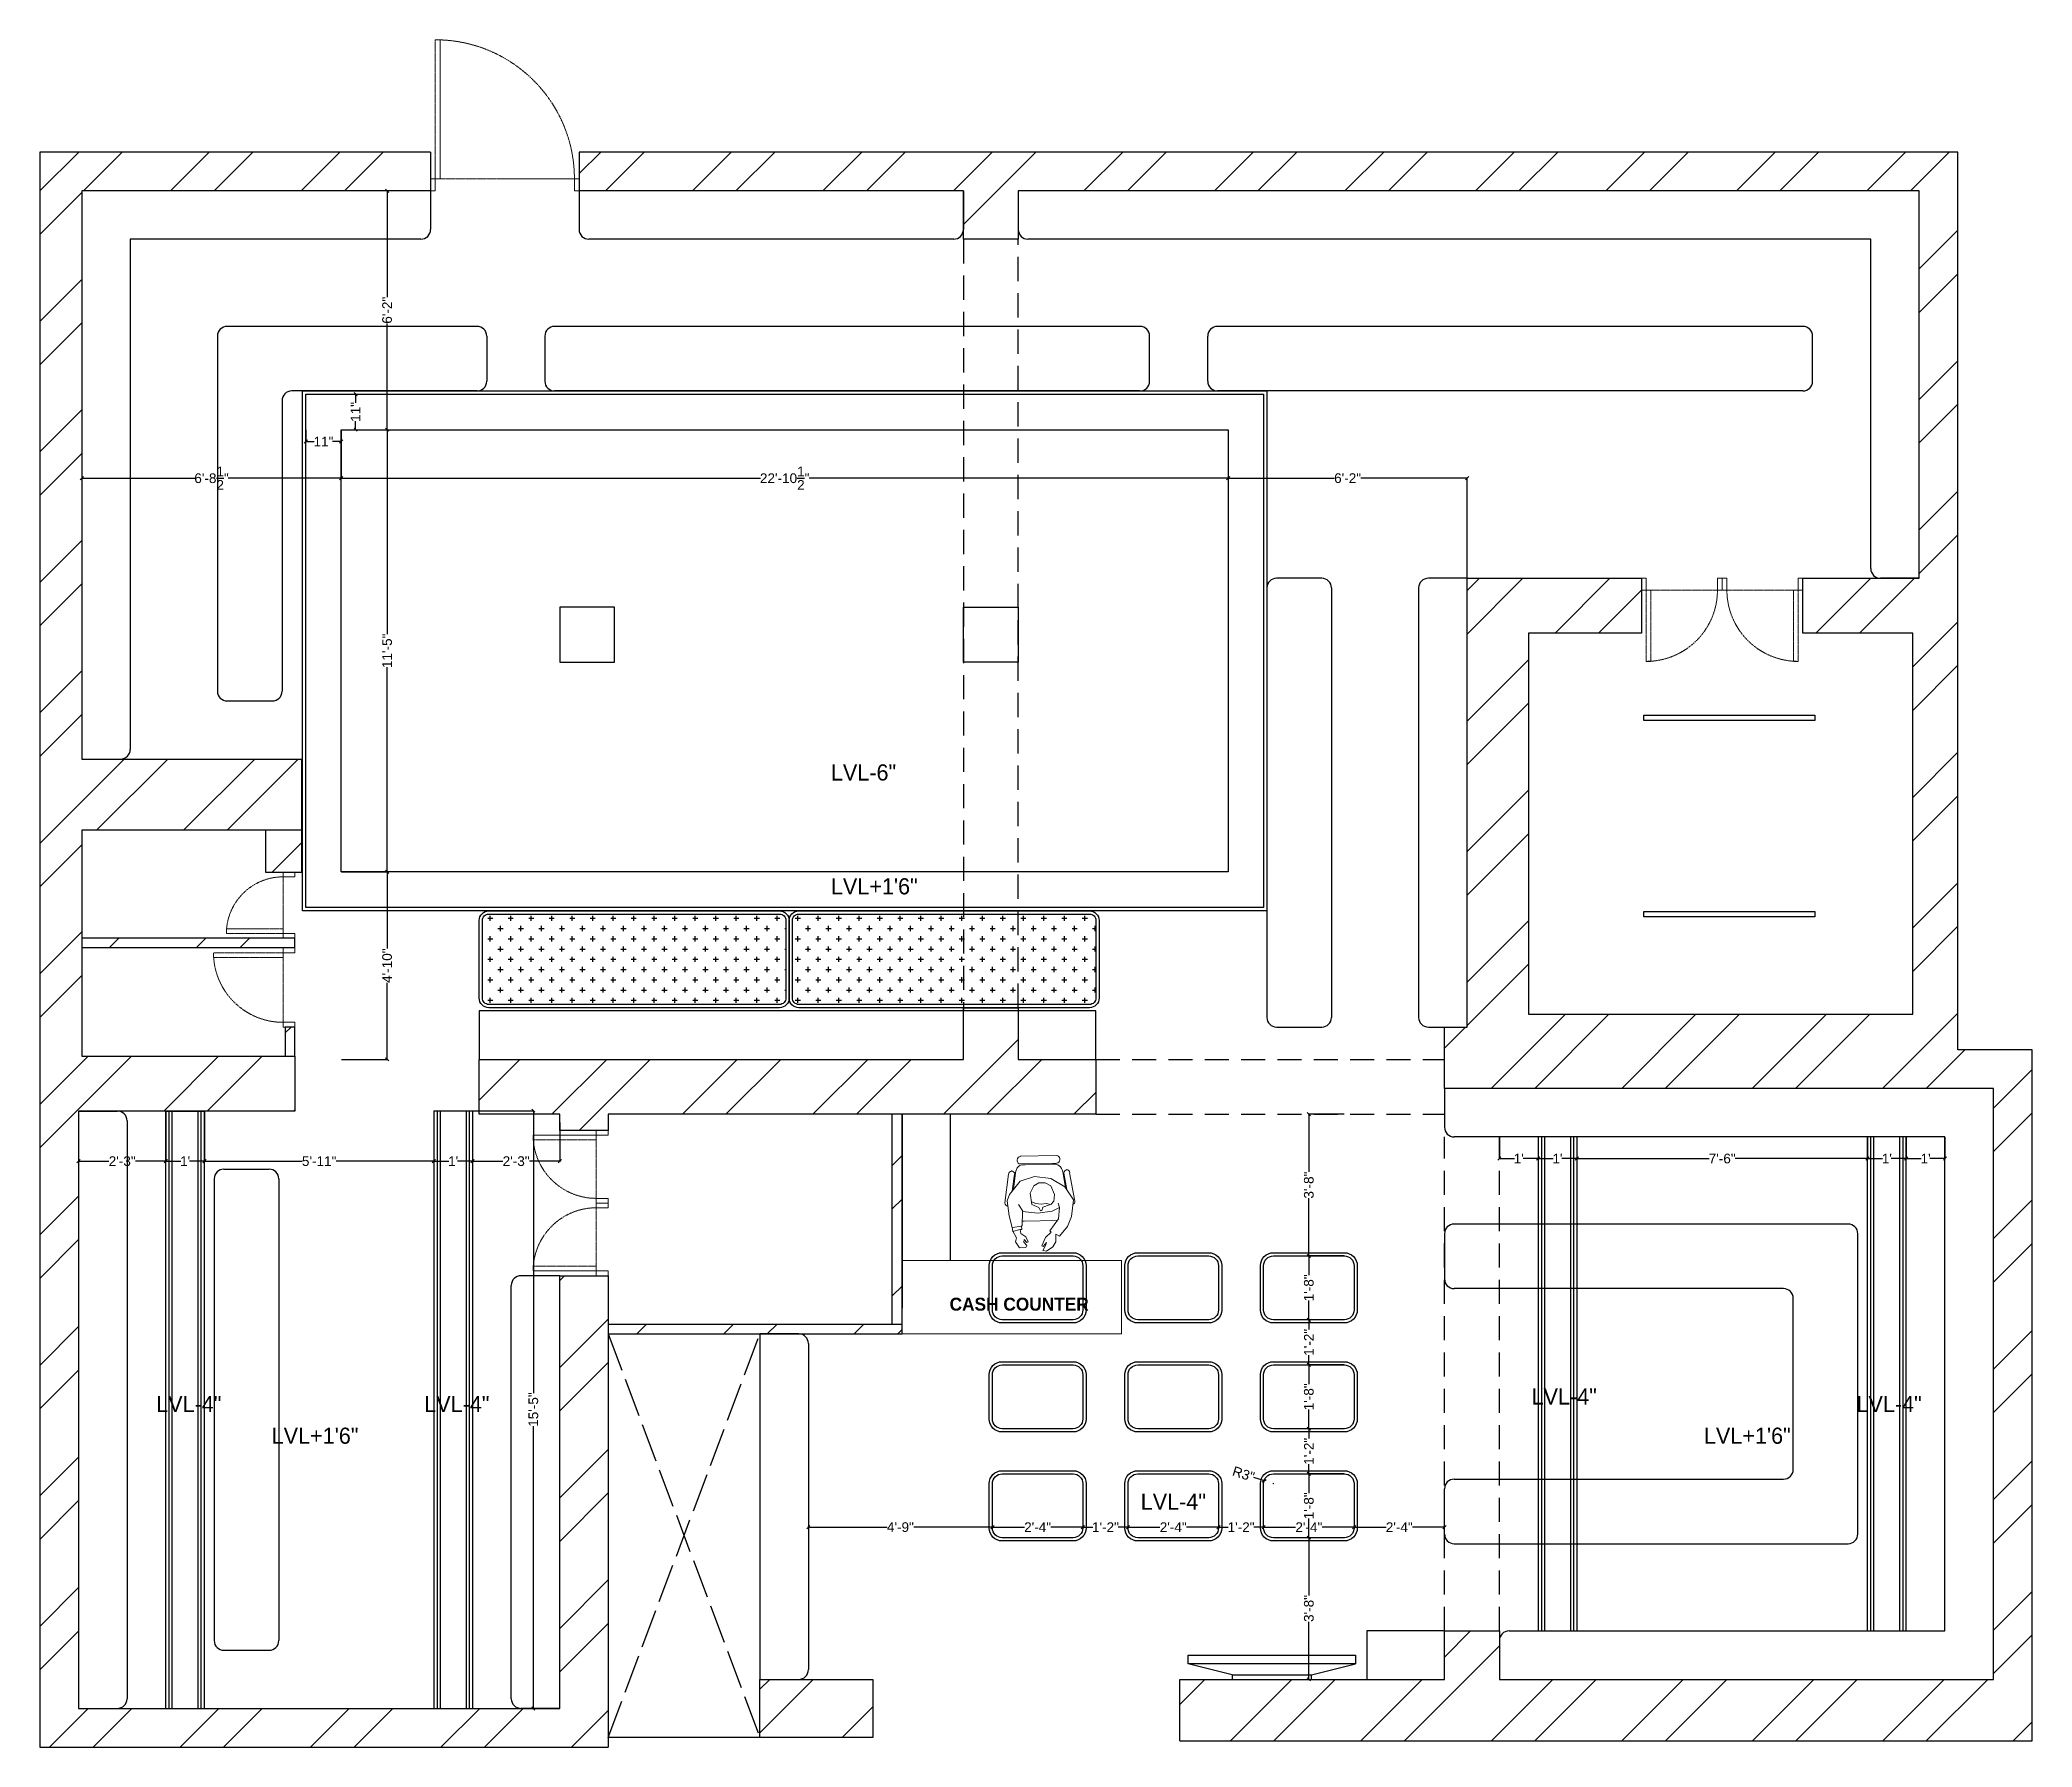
# Model space of a CAD drawing. Header units: inches. Extents: x -4677 to 18437, y -5264 to 2453.
# Drawn here: x 504 to 1121, y -19 to 510 of the extents above; entities that cross this region are included whole.
import ezdxf

# ---------------------------------------------------------------- set-up
doc = ezdxf.new("R2010")
doc.units = ezdxf.units.IN
for name, pattern in [('ACAD_ISO02W100', [15, 12, -3]), ('AUDIT_D_060311083008-3', [0]), ('DASHED2', [0.375, 0.25, -0.125]), ('HIDDEN', [0.375, 0.25, -0.125])]:
    doc.linetypes.add(name, pattern=pattern)
for name, color, linetype in [('A-DOOR', 251, 'AUDIT_D_060311083008-3'), ('A-Door-Frame', 1, 'Continuous'), ('A-Door-Swing', 8, 'HIDDEN'), ('IEL-HATCH-002', 7, 'Continuous'), ('PDF11_PDF_CH', 7, 'Continuous')]:
    doc.layers.add(name, color=color, linetype=linetype)
doc.styles.add('HEMI', font='stylu.ttf')
doc.styles.get("Standard").update_dxf_attribs({"font": 'arial.ttf'})
doc.dimstyles.get("Standard").update_dxf_attribs({"dimtxt": 3, "dimasz": 1, "dimexe": 0.18, "dimexo": 0.0625, "dimgap": 0.09, "dimtad": 0, "dimdec": 1, "dimzin": 0, "dimdsep": 46, "dimlunit": 4, "dimtxsty": 'Standard', "dimblk": 'OBLIQUE', "dimcen": 0.09, "dimclrd": 5, "dimclre": 5, "dimclrt": 5, "dimadec": 0, "dimazin": 0, "dimtfac": 1, "dimtdec": 1, "dimtofl": 0, "dimtmove": 0, "dimatfit": 3, "dimldrblk": 'OBLIQUE', "dimfxl": 1, "dimtolj": 1, "dimtzin": 0, "dimarcsym": 0})

msp = doc.modelspace()

# ---------------------------------------------------------------- texts
at = {"lineweight": 15, "char_height": 5, "attachment_point": 1, "rotation": 359.99056, "style": 'HEMI'}
for s, insert, width in [('LVL-6"', (748.77, 285.8), 57.0108), ('LVL+1\'6"', (748.77, 250.54), 57.0108), ('LVL-4"', (539.81, 90.2), 57.0108), ('LVL-4"', (622.82, 90.2), 57.0108), ('\\pxt3;LVL-4"', (965.76, 92.54), 57.0108), ('LVL-4"', (1066.38, 90.2), 57.0108), ('LVL+1\'6"', (575.58, 80.4), 57.0108), ('LVL+1\'6"', (1019.14, 80.4), 57.0108), ('\\pxt3;LVL-4"', (844.72, 59.97), 22.6935)]:
    msp.add_mtext(s, dxfattribs=dict(at, insert=insert, width=width))

# ---------------------------------------------------------------- blocks, each defined once
blk = doc.blocks.new('*U7')
at = {"layer": 'A-Door-Frame', "lineweight": 5}
for p, q in [((0, -100), (0, 0)), ((668, -100), (668, 0))]:
    blk.add_line(p, q, dxfattribs=at)
for points in [[(0, -100), (40, -100), (40, 0), (0, 0)], [(668, -100), (628, -100), (628, 0), (668, 0)]]:
    blk.add_lwpolyline(points, dxfattribs=at)
at = {"layer": 'A-Door-Swing', "linetype": 'DASHED2', "lineweight": 5}
blk.add_line((45, 0), (633, 0), dxfattribs=at)
blk.add_lwpolyline([(40, 0), (40, 588), (80, 588), (80, 0)], close=True, dxfattribs=at)
blk.add_arc((40, 0), 588, 360, 90, dxfattribs=at)
blk = doc.blocks.new('*U8')
at = {"layer": 'A-Door-Frame', "lineweight": 5}
for p, q in [((0, -100), (0, 0)), ((559, -100), (559, 0))]:
    blk.add_line(p, q, dxfattribs=at)
for points in [[(0, -100), (40, -100), (40, 0), (0, 0)], [(559, -100), (519, -100), (519, 0), (559, 0)]]:
    blk.add_lwpolyline(points, dxfattribs=at)
at = {"layer": 'A-Door-Swing', "linetype": 'DASHED2', "lineweight": 5}
blk.add_line((44, 0), (523, 0), dxfattribs=at)
blk.add_lwpolyline([(40, 0), (40, 479), (80, 479), (80, 0)], close=True, dxfattribs=at)
blk.add_arc((40, 0), 479, 360, 90, dxfattribs=at)
blk = doc.blocks.new('wf')
at = {"layer": 'PDF11_PDF_CH', "lineweight": 5}
for points in [[(-7099.35, -1906.51), (-7098.67, -1901.34, -0.458817), (-7095.71, -1898.85)], [(-7085.92, -1898.31, 0.414213), (-7084.96, -1897.3), (-7084.96, -1896.9)], [(-7098.95, -1901.8, 0.414213), (-7100.02, -1900.78), (-7099.85, -1900.78)], [(-7082.83, -1906.51), (-7083.73, -1901.4, -0.414214), (-7082.78, -1900.39)], [(-7101.99, -1910.67, 0.414214), (-7100.98, -1911.62), (-7101.15, -1911.62)]]:
    blk.add_lwpolyline(points, format="xyb", dxfattribs=at)
for points in [[(-7098.22, -1897.24), (-7098.22, -1897.58)], [(-7086.03, -1895.95), (-7097.27, -1896.23)], [(-7097.21, -1898.59), (-7085.97, -1898.31)], [(-7095.75, -1898.87), (-7087.27, -1898.64)], [(-7082.77, -1900.33), (-7082.94, -1900.39)], [(-7100.86, -1901.79), (-7102.04, -1910.67)], [(-7099.68, -1906.9), (-7099.01, -1901.73)], [(-7093.62, -1910.33), (-7092.49, -1910.84), (-7090.75, -1911.06), (-7089.23, -1910.84), (-7087.77, -1911.17), (-7086.87, -1910.11), (-7086.65, -1908.03), (-7087.77, -1905.33), (-7089.51, -1904.43), (-7091.42, -1904.49), (-7093.05, -1905.33), (-7094.18, -1907.63), (-7093.62, -1911.17), (-7091.48, -1912.13), (-7090.98, -1913.09), (-7090.58, -1913.03), (-7090.24, -1912.02), (-7088.17, -1911.23)], [(-7084.06, -1900.95), (-7083.16, -1906)], [(-7081.93, -1901.34), (-7080.35, -1910.11)], [(-7096.43, -1913.25), (-7097.72, -1911.12)], [(-7085.02, -1912.13), (-7085.52, -1910.78)], [(-7096.82, -1917.86), (-7099.63, -1918.31)], [(-7096.03, -1916.29), (-7086.03, -1916.06)], [(-7097.21, -1918.93), (-7099.57, -1919.49)]]:
    blk.add_lwpolyline(points, dxfattribs=at)
blk.add_lwpolyline([(-7096.48, -1913.31), (-7091.82, -1913.87), (-7087.32, -1913.25), (-7085.02, -1912.13), (-7085.41, -1915.61), (-7088.11, -1919.27), (-7087.66, -1919.72), (-7089.4, -1921.4), (-7090.58, -1923.99), (-7090.08, -1924.16), (-7089.12, -1922.92), (-7089.35, -1923.87), (-7090.19, -1925.45), (-7089.06, -1925.56), (-7087.15, -1924.27), (-7086.25, -1922.69), (-7086.2, -1920.39), (-7085.07, -1920.95), (-7082.6, -1917.92), (-7081.31, -1914.88), (-7080.75, -1909.66), (-7083.39, -1905.72), (-7087.77, -1903.08), (-7092.77, -1902.52), (-7097.27, -1903.93), (-7100.58, -1908.03), (-7101.26, -1909.99), (-7100.64, -1914.66), (-7099.68, -1918.25), (-7099.52, -1919.43), (-7098.34, -1921.51), (-7098.67, -1922.69), (-7097.44, -1924.55), (-7095.53, -1924.44), (-7095.19, -1923.87), (-7096.14, -1922.81), (-7095.98, -1921.96), (-7095.19, -1922.92), (-7094.74, -1922.69), (-7095.53, -1921.18), (-7096.99, -1920.17), (-7097.21, -1918.93), (-7096.71, -1918.87), (-7096.88, -1917.81), (-7096.65, -1917.75)], close=True, dxfattribs=at)
for centre, radius, start, end in [((-7097.18, -1897.27), 0.983, 90.37353, 180.37354), ((-7097.18, -1897.6), 0.983, 180.98874, 270.98881), ((-7086.68, -1901.26), 2.61, 5.86671, 102.46398), ((-7085.95, -1896.99), 0.983, 1.80721, 91.80728), ((-7099.83, -1901.82), 0.983, 91.19196, 181.19205), ((-7082.86, -1901.37), 0.983, 1.60398, 91.60402), ((-7101.12, -1910.47), 1.15, 271.0278, 275.47643), ((-7081.28, -1910.19), 0.983, 295.86727, 1.57111), ((-7096.12, -1912.33), 4.02, 263.38062, 271.24697), ((-7086.11, -1912.1), 4.02, 271.59309, 275.60306)]:
    blk.add_arc(centre, radius, start, end, dxfattribs=at)
blk = doc.blocks.new('*U12')
at = {"layer": 'A-Door-Frame', "lineweight": 5}
for p, q in [((0, -100), (0, 0)), ((682, -100), (682, 0))]:
    blk.add_line(p, q, dxfattribs=at)
for points in [[(0, -100), (40, -100), (40, 0), (0, 0)], [(682, -100), (642, -100), (642, 0), (682, 0)]]:
    blk.add_lwpolyline(points, dxfattribs=at)
at = {"layer": 'A-Door-Swing', "linetype": 'DASHED2', "lineweight": 5}
blk.add_line((45, 0), (647, 0), dxfattribs=at)
blk.add_lwpolyline([(40, 0), (40, 602), (80, 602), (80, 0)], close=True, dxfattribs=at)
blk.add_arc((40, 0), 602, 360, 90, dxfattribs=at)
blk = doc.blocks.new('*U13')
at = {"layer": 'A-Door-Frame', "lineweight": 5}
for p, q in [((0, -100), (0, 0)), ((614, -100), (614, 0))]:
    blk.add_line(p, q, dxfattribs=at)
for points in [[(0, -100), (40, -100), (40, 0), (0, 0)], [(614, -100), (574, -100), (574, 0), (614, 0)]]:
    blk.add_lwpolyline(points, dxfattribs=at)
at = {"layer": 'A-Door-Swing', "linetype": 'DASHED2', "lineweight": 5}
blk.add_line((45, 0), (578, 0), dxfattribs=at)
blk.add_lwpolyline([(40, 0), (40, 534), (80, 534), (80, 0)], close=True, dxfattribs=at)
blk.add_arc((40, 0), 534, 360, 90, dxfattribs=at)
blk = doc.blocks.new('erh')
for p, q in [((3623.97, 765.54), (3599.36, 765.54)), ((3599.36, 765.54), (3599.36, 764.17)), ((3623.97, 764.17), (3623.97, 765.54)), ((3623.97, 764.17), (3599.36, 764.17))]:
    blk.add_line(p, q)
at = {"ltscale": 7}
for p, q in [((3599.36, 764.17), (3585.77, 760.72)), ((3623.97, 764.17), (3637.56, 760.72))]:
    blk.add_line(p, q, dxfattribs=at)
blk.add_lwpolyline([(3585.77, 760.72), (3637.56, 760.72), (3637.56, 758.04), (3585.77, 758.04)], close=True, dxfattribs=at)
blk = doc.blocks.new('*U9')
at = {"layer": 'A-Door-Frame', "lineweight": 5}
for p, q in [((0, -100), (0, 0)), ((1255, -100), (1255, 0))]:
    blk.add_line(p, q, dxfattribs=at)
for points in [[(0, -100), (40, -100), (40, 0), (0, 0)], [(1255, -100), (1215, -100), (1215, 0), (1255, 0)]]:
    blk.add_lwpolyline(points, dxfattribs=at)
at = {"layer": 'A-Door-Swing', "linetype": 'DASHED2', "lineweight": 5}
blk.add_line((51, 0), (1225, 0), dxfattribs=at)
blk.add_lwpolyline([(40, 0), (40, 1175), (80, 1175), (80, 0)], close=True, dxfattribs=at)
blk.add_arc((40, 0), 1175, 360, 90, dxfattribs=at)
blk = doc.blocks.new('wef')
at = {"layer": 'IEL-HATCH-002', "true_color": 0xc7c8ca, "transparency": 33554687}
h = blk.add_hatch(dxfattribs=at)
h.set_pattern_fill('ANSI32', color=9, scale=3)
h.paths.add_polyline_path([(9186.53, 855.43), (9120.53, 855.43), (9120.53, 925.43), (9177.53, 925.43), (9188.53, 925.43), (9188.53, 947.43), (9120.53, 947.43), (9120.53, 1123.43), (9228.53, 1123.43), (9228.53, 1135.43), (9107.53, 1135.43), (9107.53, 641.43), (9283.53, 641.43), (9283.53, 644.43), (9283.53, 769.43), (9283.53, 787.43), (9268.53, 787.43), (9268.53, 653.43), (9256.53, 653.43), (9119.53, 653.43), (9119.53, 838.43), (9131.53, 838.43), (9186.53, 838.43)])
h.paths.add_polyline_path([(9701.53, 1135.43), (9274.53, 1135.43), (9274.53, 1123.43), (9393.53, 1123.43), (9393.53, 1111.43), (9393.53, 1108.43), (9410.53, 1108.43), (9410.53, 1123.43), (9689.53, 1123.43), (9689.53, 1003.43), (9677.53, 1003.43), (9653.53, 1003.43), (9653.53, 986.43), (9687.53, 986.43), (9687.53, 868.43), (9568.53, 868.43), (9568.53, 986.43), (9603.53, 986.43), (9603.53, 1003.43), (9549.53, 1003.43), (9549.53, 864.43), (9542.53, 864.43), (9542.53, 845.43), (9712.53, 845.43), (9712.53, 662.43), (9559.53, 662.43), (9559.53, 674.43), (9559.53, 677.43), (9542.53, 677.43), (9542.53, 662.43), (9518.53, 662.43), (9460.53, 662.43), (9460.53, 643.43), (9724.53, 643.43), (9724.53, 857.43), (9701.53, 857.43)])
h.paths.add_polyline_path([(9434.53, 854.43), (9410.53, 854.43), (9410.53, 869.43), (9393.53, 869.43), (9393.53, 854.43), (9359.53, 854.43), (9243.53, 854.43), (9243.53, 837.43), (9268.53, 837.43), (9268.53, 832.43), (9283.53, 832.43), (9283.53, 837.43), (9359.53, 837.43), (9434.53, 837.43)])
h.paths.add_polyline_path([(9365.53, 662.43), (9330.53, 662.43), (9330.53, 644.43), (9365.53, 644.43)], flags=17)
h.paths.add_polyline_path([(9374.53, 837.43), (9371.53, 837.43), (9371.53, 772.43), (9374.53, 772.43)], flags=17)
h.paths.add_polyline_path([(9374.53, 772.43), (9371.53, 772.43), (9283.53, 772.43), (9283.53, 769.43), (9374.53, 769.43)], flags=17)
h.paths.add_polyline_path([(9188.53, 925.43), (9177.53, 925.43), (9177.53, 912.32), (9182.86, 912.32), (9182.86, 912.43), (9186.53, 912.43), (9188.53, 912.32)], flags=17)
h.paths.add_polyline_path([(9186.53, 891.93), (9182.86, 891.93), (9120.53, 891.93), (9120.53, 888.93), (9186.53, 888.93)], flags=17)
h.paths.add_polyline_path([(9186.53, 864.43), (9183.53, 864.43), (9183.53, 855.43), (9186.53, 855.43)], flags=17)
at = {"layer": 'IEL-HATCH-002', "true_color": 0x939598, "transparency": 33554687}
h = blk.add_hatch(dxfattribs=at)
h.set_pattern_fill('CROSS', color=252, scale=0.5)
h.set_pattern_definition([(0, (1090.145, 0), (3.175, 3.175), [1.5875, -4.7625]), (90, (1090.939, -0.7937), (-3.175, 3.175), [1.5875, -4.7625])])
h.paths.add_polyline_path([(9338.58, 897.43, 0.414214), (9336.58, 899.43), (9246.58, 899.43, 0.414214), (9244.58, 897.43), (9244.58, 873.43, 0.414214), (9246.58, 871.43), (9336.58, 871.43, 0.414214), (9338.58, 873.43)])
h.paths.add_polyline_path([(9434.58, 897.43, 0.414214), (9432.58, 899.43), (9342.58, 899.43, 0.414214), (9340.58, 897.43), (9340.58, 873.43, 0.414214), (9342.58, 871.43), (9432.58, 871.43, 0.414214), (9434.58, 873.43)])
at = {"color": 252, "true_color": 0x939598}
for p, q in [((9228.53, 1135.43), (9107.53, 1135.43)), ((9107.53, 1135.43), (9107.53, 641.43)), ((9228.53, 1135.43), (9228.53, 1123.43)), ((9701.53, 1135.43), (9274.53, 1135.43)), ((9274.53, 1135.43), (9274.53, 1123.43)), ((9701.53, 857.43), (9701.53, 1135.43)), ((9228.53, 1123.43), (9120.53, 1123.43)), ((9120.53, 1123.43), (9120.53, 947.43)), ((9120.53, 1123.43), (9120.53, 1108.43)), ((9228.53, 1123.43), (9228.53, 1111.43)), ((9393.53, 1123.43), (9274.53, 1123.43)), ((9274.53, 1123.43), (9274.53, 1111.43)), ((9393.53, 1108.43), (9393.53, 1123.43)), ((9393.53, 1123.43), (9393.53, 1111.43)), ((9689.53, 1123.43), (9410.53, 1123.43)), ((9410.53, 1123.43), (9410.53, 1108.43)), ((9410.53, 1123.43), (9410.53, 1111.43)), ((9689.53, 1003.43), (9689.53, 1123.43)), ((9225.53, 1108.43), (9135.53, 1108.43)), ((9135.53, 1108.43), (9135.53, 950.43)), ((9390.53, 1108.43), (9277.53, 1108.43)), ((9410.53, 1108.43), (9393.53, 1108.43)), ((9410.53, 1108.43), (9393.53, 1108.43)), ((9674.53, 1108.43), (9413.53, 1108.43)), ((9674.53, 1006.43), (9674.53, 1108.43)), ((9242.92, 1081.43), (9165.53, 1081.43)), ((9448.22, 1081.43), (9266.92, 1081.43)), ((9653.53, 1081.43), (9472.22, 1081.43)), ((9162.53, 1078.43), (9162.53, 968.43)), ((9245.92, 1078.43), (9245.92, 1064.43)), ((9263.92, 1078.43), (9263.92, 1064.43)), ((9451.22, 1064.43), (9451.22, 1078.43)), ((9469.22, 1064.43), (9469.22, 1078.43)), ((9656.53, 1064.43), (9656.53, 1078.43)), ((9242.92, 1061.43), (9185.53, 1061.43)), ((9448.22, 1061.43), (9266.92, 1061.43)), ((9653.53, 1061.43), (9472.22, 1061.43)), ((9182.53, 1058.43), (9182.53, 968.43)), ((9487.53, 1000.43), (9487.53, 867.43)), ((9504.53, 1003.43), (9490.53, 1003.43)), ((9507.53, 1000.43), (9507.53, 867.43)), ((9534.53, 1000.43), (9534.53, 867.43)), ((9549.53, 1003.43), (9537.53, 1003.43)), ((9549.53, 864.43), (9549.53, 1003.43)), ((9549.53, 1003.43), (9603.53, 1003.43)), ((9603.53, 1003.43), (9603.53, 986.43)), ((9653.53, 986.43), (9653.53, 1003.43)), ((9653.53, 1003.43), (9689.53, 1003.43)), ((9689.53, 1003.43), (9677.53, 1003.43)), ((9285.53, 994.43), (9268.53, 994.43)), ((9268.53, 994.43), (9268.53, 977.43)), ((9285.53, 977.43), (9285.53, 994.43)), ((9603.53, 986.43), (9568.53, 986.43)), ((9568.53, 986.43), (9568.53, 868.43)), ((9687.53, 986.43), (9653.53, 986.43)), ((9687.53, 868.43), (9687.53, 986.43)), ((9268.53, 977.43), (9285.53, 977.43)), ((9165.53, 965.43), (9179.53, 965.43)), ((9120.53, 947.43), (9188.53, 947.43)), ((9120.53, 947.43), (9132.53, 947.43)), ((9188.53, 947.43), (9188.53, 925.43)), ((9120.53, 925.43), (9120.53, 855.43)), ((9177.53, 925.43), (9120.53, 925.43)), ((9188.53, 925.43), (9177.53, 925.43)), ((9177.53, 912.32), (9177.53, 925.43)), ((9188.53, 925.43), (9188.53, 912.32)), ((9188.53, 912.32), (9177.53, 912.32)), ((9186.53, 891.93), (9120.53, 891.93)), ((9186.53, 888.93), (9120.53, 888.93)), ((9186.53, 888.93), (9186.53, 891.93)), ((9393.53, 854.43), (9393.53, 870.43)), ((9393.53, 870.43), (9410.53, 870.43)), ((9410.53, 870.43), (9410.53, 854.43)), ((9186.53, 864.43), (9183.53, 864.43)), ((9183.53, 864.43), (9183.53, 855.43)), ((9186.53, 855.43), (9186.53, 864.43)), ((9434.53, 869.43), (9243.53, 869.43)), ((9243.53, 869.43), (9243.53, 854.43)), ((9434.53, 854.43), (9434.53, 869.43)), ((9490.53, 864.43), (9504.53, 864.43)), ((9537.53, 864.43), (9549.53, 864.43)), ((9542.53, 845.43), (9542.53, 864.43)), ((9568.53, 868.43), (9687.53, 868.43)), ((9120.53, 855.43), (9186.53, 855.43)), ((9186.53, 855.43), (9186.53, 838.43)), ((9243.53, 837.43), (9243.53, 854.43)), ((9410.53, 854.43), (9434.53, 854.43)), ((9434.53, 854.43), (9434.53, 837.43)), ((9724.53, 857.43), (9701.53, 857.43)), ((9724.53, 643.43), (9724.53, 857.43)), ((9712.53, 845.43), (9542.53, 845.43)), ((9542.53, 845.43), (9542.53, 833.43)), ((9712.53, 662.43), (9712.53, 845.43)), ((9186.53, 838.43), (9119.53, 838.43)), ((9119.53, 838.43), (9119.53, 653.43)), ((9119.53, 838.43), (9131.53, 838.43)), ((9134.53, 835.43), (9134.53, 656.43)), ((9268.53, 837.43), (9243.53, 837.43)), ((9268.53, 832.43), (9268.53, 837.43)), ((9283.53, 837.43), (9283.53, 832.43)), ((9371.53, 772.43), (9371.53, 837.43)), ((9374.53, 837.43), (9374.53, 777.43)), ((9374.53, 769.43), (9374.53, 837.43)), ((9389.53, 792.1), (9389.53, 837.43)), ((9283.53, 832.43), (9268.53, 832.43)), ((9697.53, 830.43), (9545.53, 830.43)), ((9697.53, 677.43), (9697.53, 830.43)), ((9161.53, 817.43), (9161.53, 674.43)), ((9164.53, 820.43), (9178.53, 820.43)), ((9181.53, 817.43), (9181.53, 674.43)), ((9667.53, 803.43), (9545.53, 803.43)), ((9542.53, 800.43), (9542.53, 786.43)), ((9670.53, 707.43), (9670.53, 800.43)), ((9253.53, 656.43), (9253.53, 784.43)), ((9268.53, 787.43), (9256.53, 787.43)), ((9268.53, 653.43), (9268.53, 787.43)), ((9268.53, 787.43), (9283.53, 787.43)), ((9283.53, 787.43), (9283.53, 769.43)), ((9647.53, 783.43), (9545.53, 783.43)), ((9650.53, 727.43), (9650.53, 780.43)), ((9283.53, 772.43), (9374.53, 772.43)), ((9283.53, 769.43), (9330.53, 769.43)), ((9283.53, 769.43), (9283.53, 644.43)), ((9283.53, 769.43), (9374.53, 769.43)), ((9330.53, 769.43), (9330.53, 753.43)), ((9330.53, 769.43), (9330.53, 769.43)), ((9342.53, 769.43), (9330.53, 769.43)), ((9345.53, 766.43), (9345.53, 665.43)), ((9330.53, 753.43), (9330.53, 662.43)), ((9545.53, 724.43), (9647.53, 724.43)), ((9542.53, 707.43), (9542.53, 721.43)), ((9545.53, 704.43), (9667.53, 704.43)), ((9542.53, 662.43), (9542.53, 677.43)), ((9542.53, 677.43), (9559.53, 677.43)), ((9559.53, 677.43), (9559.53, 662.43)), ((9559.53, 674.43), (9559.53, 662.43)), ((9562.53, 677.43), (9697.53, 677.43)), ((9164.53, 671.43), (9178.53, 671.43)), ((9330.53, 662.43), (9365.53, 662.43)), ((9330.53, 644.43), (9330.53, 662.43)), ((9330.53, 662.43), (9342.53, 662.43)), ((9365.53, 662.43), (9365.53, 644.43)), ((9460.53, 643.43), (9460.53, 662.43)), ((9460.53, 662.43), (9542.53, 662.43)), ((9559.53, 662.43), (9712.53, 662.43)), ((9119.53, 653.43), (9268.53, 653.43)), ((9119.53, 653.43), (9131.53, 653.43)), ((9268.53, 653.43), (9256.53, 653.43)), ((9330.53, 644.43), (9283.53, 644.43)), ((9283.53, 644.43), (9283.53, 641.43)), ((9365.53, 644.43), (9330.53, 644.43)), ((9460.53, 643.43), (9724.53, 643.43)), ((9107.53, 641.43), (9283.53, 641.43))]:
    blk.add_line(p, q, dxfattribs=at)
at = {"color": 252, "linetype": 'ACAD_ISO02W100', "true_color": 0x939598}
for p, q in [((9283.53, 644.43), (9330.53, 769.43)), ((9283.53, 769.43), (9330.53, 644.43))]:
    blk.add_line(p, q, dxfattribs=at)
at = {"color": 252, "true_color": 0x939598}
for points in [[(9393.53, 977.43), (9393.53, 994.43), (9410.53, 994.43), (9410.53, 977.43)], [(9542.53, 677.43), (9518.53, 677.43), (9518.53, 662.43), (9542.53, 662.43)]]:
    blk.add_lwpolyline(points, close=True, dxfattribs=at)
for points in [[(9339.58, 897.43), (9339.58, 873.43, -0.414214), (9336.58, 870.43), (9246.58, 870.43, -0.414214), (9243.58, 873.43), (9243.58, 897.43, -0.414214), (9246.58, 900.43), (9336.58, 900.43, -0.414214)], [(9338.58, 897.43), (9338.58, 873.43, -0.414214), (9336.58, 871.43), (9246.58, 871.43, -0.414214), (9244.58, 873.43), (9244.58, 897.43, -0.414214), (9246.58, 899.43), (9336.58, 899.43, -0.414214)], [(9435.58, 897.43), (9435.58, 873.43, -0.414214), (9432.58, 870.43), (9342.58, 870.43, -0.414214), (9339.58, 873.43), (9339.58, 897.43, -0.414214), (9342.58, 900.43), (9432.58, 900.43, -0.414214)], [(9434.58, 897.43), (9434.58, 873.43, -0.414214), (9432.58, 871.43), (9342.58, 871.43, -0.414214), (9340.58, 873.43), (9340.58, 897.43, -0.414214), (9342.58, 899.43), (9432.58, 899.43, -0.414214)]]:
    blk.add_lwpolyline(points, format="xyb", close=True, dxfattribs=at)
for points in [[(9243.53, 854.43), (9359.53, 854.43), (9393.53, 854.43)], [(9434.53, 837.43), (9359.53, 837.43), (9283.53, 837.43)]]:
    blk.add_lwpolyline(points, dxfattribs=at)
at = {"color": 252, "lineweight": 5, "true_color": 0x939598}
blk.add_lwpolyline([(9374.53, 769.43), (9374.53, 792.1), (9442.53, 792.1), (9442.53, 769.43)], close=True, dxfattribs=at)
at = {"color": 252, "true_color": 0x939598}
for centre, start, end in [((9225.53, 1111.43), 270, 0), ((9277.53, 1111.43), 180, 270), ((9390.53, 1111.43), 270, 0), ((9413.53, 1111.43), 180, 270), ((9165.53, 1078.43), 90, 180), ((9242.92, 1078.43), 0, 90), ((9266.92, 1078.43), 90, 180), ((9448.22, 1078.43), 0, 90), ((9472.22, 1078.43), 90, 180), ((9653.53, 1078.43), 0, 90), ((9185.53, 1058.43), 90, 180), ((9242.92, 1064.43), 270, 0), ((9266.92, 1064.43), 180, 270), ((9448.22, 1064.43), 270, 0), ((9472.22, 1064.43), 180, 270), ((9653.53, 1064.43), 270, 0), ((9677.53, 1006.43), 180, 270), ((9490.53, 1000.43), 90, 180), ((9504.53, 1000.43), 0, 90), ((9537.53, 1000.43), 90, 180), ((9165.53, 968.43), 180, 270), ((9179.53, 968.43), 270, 0), ((9132.53, 950.43), 270, 0), ((9490.53, 867.43), 180, 270), ((9504.53, 867.43), 270, 0), ((9537.53, 867.43), 180, 270), ((9131.53, 835.43), 0, 90), ((9545.53, 833.43), 180, 270), ((9164.53, 817.43), 90, 180), ((9178.53, 817.43), 0, 90), ((9545.53, 800.43), 90, 180), ((9667.53, 800.43), 0, 90), ((9256.53, 784.43), 90, 180), ((9545.53, 786.43), 180, 270), ((9647.53, 780.43), 0, 90), ((9342.53, 766.43), 0, 90), ((9545.53, 721.43), 90, 180), ((9647.53, 727.43), 270, 0), ((9545.53, 707.43), 180, 270), ((9667.53, 707.43), 270, 0), ((9164.53, 674.43), 180, 270), ((9178.53, 674.43), 270, 0), ((9562.53, 674.43), 90, 180), ((9342.53, 665.43), 270, 0), ((9131.53, 656.43), 270, 0), ((9256.53, 656.43), 180, 270)]:
    blk.add_arc(centre, 3, start, end, dxfattribs=at)
at = {"color": 252, "lineweight": 5, "true_color": 0x939598}
blk.add_blockref('wf', (16508.37, 2720.64), dxfattribs=at)
at = {"color": 252, "true_color": 0x939598, "rotation": 180}
blk.add_blockref('erh', (13100.7, 1427.97), dxfattribs=at)
at = {"layer": 'A-DOOR', "color": 252, "lineweight": 5, "true_color": 0x939598, "xscale": 0.03666666666666651, "yscale": 0.03666666666666651, "zscale": 0.03666666666666651}
blk.add_blockref('*U9', (9228.53, 1127.1), dxfattribs=at)
at = {"layer": 'A-DOOR', "color": 252, "lineweight": 5, "true_color": 0x939598, "yscale": 0.03666666666666651, "zscale": 0.03666666666666651}
for name, p, xscale, rotation in [('*U12', (9603.53, 999.76), -0.03666666666666651, 180), ('*U12', (9653.53, 999.76), 0.03666666666666651, 180), ('*U8', (9182.86, 891.93), 0.03666666666666651, 90.00000000000001), ('*U7', (9182.86, 888.93), -0.03666666666666651, 90), ('*U13', (9279.86, 832.43), -0.03666666666666651, 90), ('*U13', (9279.86, 787.43), 0.03666666666666651, 90.00000000000001)]:
    blk.add_blockref(name, p, dxfattribs=dict(at, xscale=xscale, rotation=rotation))
at = {"color": 252, "lineweight": 5, "true_color": 0x939598, "insert": (9389.27, 780.62), "char_height": 4, "width": 69.2136, "attachment_point": 1, "rotation": 359.99056, "style": 'HEMI'}
blk.add_mtext('{\\fStylus BT|b1|i0|c0|p34;CASH COUNTER}', dxfattribs=at)
blk = doc.blocks.new('_Oblique')
at = {"color": 0, "linetype": 'ByBlock', "lineweight": -2}
blk.add_line((-0.5, -0.5), (0.5, 0.5), dxfattribs=at)
blk = doc.blocks.new('*D23')
at = {"color": 5, "lineweight": -2, "transparency": 16777216}
for p, q in [((515.79, 178.38), (515.79, 162.73)), ((542.79, 178.38), (542.79, 162.73)), ((515.79, 162.91), (525.18, 162.91)), ((542.79, 162.91), (533.39, 162.91))]:
    blk.add_line(p, q, dxfattribs=at)
at = {"layer": 'Defpoints', "color": 0, "transparency": 16777216}
for p in [(515.79, 178.44), (542.79, 178.44), (542.79, 162.91)]:
    blk.add_point(p, dxfattribs=at)
at = {"color": 5, "lineweight": -2, "transparency": 16777216, "rotation": 180}
blk.add_blockref('_Oblique', (515.79, 162.91), dxfattribs=at)
at = {"color": 5, "lineweight": -2, "transparency": 16777216}
blk.add_blockref('_Oblique', (542.79, 162.91), dxfattribs=at)
at = {"color": 5, "transparency": 16777216, "insert": (529.29, 162.91), "char_height": 3, "attachment_point": 5}
blk.add_mtext('\\A1;2\'-3"', dxfattribs=at)
blk = doc.blocks.new('*D24')
at = {"color": 5, "lineweight": -2, "transparency": 16777216}
for p, q in [((542.79, 178.38), (542.79, 162.73)), ((554.79, 178.38), (554.79, 162.73)), ((542.79, 162.91), (547.46, 162.91)), ((554.79, 162.91), (550.12, 162.91))]:
    blk.add_line(p, q, dxfattribs=at)
at = {"layer": 'Defpoints', "color": 0, "transparency": 16777216}
for p in [(542.79, 178.44), (554.79, 178.44), (554.79, 162.91)]:
    blk.add_point(p, dxfattribs=at)
at = {"color": 5, "lineweight": -2, "transparency": 16777216, "rotation": 180}
blk.add_blockref('_Oblique', (542.79, 162.91), dxfattribs=at)
at = {"color": 5, "lineweight": -2, "transparency": 16777216}
blk.add_blockref('_Oblique', (554.79, 162.91), dxfattribs=at)
at = {"color": 5, "transparency": 16777216, "insert": (548.79, 162.91), "char_height": 3, "attachment_point": 5}
blk.add_mtext("\\A1;1'", dxfattribs=at)
blk = doc.blocks.new('*D25')
at = {"color": 5, "lineweight": -2, "transparency": 16777216}
for p, q in [((554.79, 178.38), (554.79, 162.73)), ((625.79, 178.48), (625.79, 162.73)), ((554.79, 162.91), (585.04, 162.91)), ((625.79, 162.91), (595.53, 162.91))]:
    blk.add_line(p, q, dxfattribs=at)
at = {"layer": 'Defpoints', "color": 0, "transparency": 16777216}
for p in [(554.79, 178.44), (625.79, 178.54), (625.79, 162.91)]:
    blk.add_point(p, dxfattribs=at)
at = {"color": 5, "lineweight": -2, "transparency": 16777216, "rotation": 180}
blk.add_blockref('_Oblique', (554.79, 162.91), dxfattribs=at)
at = {"color": 5, "lineweight": -2, "transparency": 16777216}
blk.add_blockref('_Oblique', (625.79, 162.91), dxfattribs=at)
at = {"color": 5, "transparency": 16777216, "insert": (590.29, 162.91), "char_height": 3, "attachment_point": 5}
blk.add_mtext('\\A1;5\'-11"', dxfattribs=at)
blk = doc.blocks.new('*D26')
at = {"color": 5, "lineweight": -2, "transparency": 16777216}
for p, q in [((625.79, 178.48), (625.79, 162.73)), ((637.79, 178.48), (637.79, 162.73)), ((625.79, 162.91), (630.46, 162.91)), ((637.79, 162.91), (633.12, 162.91))]:
    blk.add_line(p, q, dxfattribs=at)
at = {"layer": 'Defpoints', "color": 0, "transparency": 16777216}
for p in [(625.79, 178.54), (637.79, 178.54), (637.79, 162.91)]:
    blk.add_point(p, dxfattribs=at)
at = {"color": 5, "lineweight": -2, "transparency": 16777216, "rotation": 180}
blk.add_blockref('_Oblique', (625.79, 162.91), dxfattribs=at)
at = {"color": 5, "lineweight": -2, "transparency": 16777216}
blk.add_blockref('_Oblique', (637.79, 162.91), dxfattribs=at)
at = {"color": 5, "transparency": 16777216, "insert": (631.79, 162.91), "char_height": 3, "attachment_point": 5}
blk.add_mtext("\\A1;1'", dxfattribs=at)
blk = doc.blocks.new('*D27')
at = {"color": 5, "lineweight": -2, "transparency": 16777216}
for p, q in [((637.79, 178.48), (637.79, 162.73)), ((664.79, 174.88), (664.79, 162.73)), ((637.79, 162.91), (647.18, 162.91)), ((664.79, 162.91), (655.39, 162.91))]:
    blk.add_line(p, q, dxfattribs=at)
at = {"layer": 'Defpoints', "color": 0, "transparency": 16777216}
for p in [(637.79, 178.54), (664.79, 174.94), (664.79, 162.91)]:
    blk.add_point(p, dxfattribs=at)
at = {"color": 5, "lineweight": -2, "transparency": 16777216, "rotation": 180}
blk.add_blockref('_Oblique', (637.79, 162.91), dxfattribs=at)
at = {"color": 5, "lineweight": -2, "transparency": 16777216}
blk.add_blockref('_Oblique', (664.79, 162.91), dxfattribs=at)
at = {"color": 5, "transparency": 16777216, "insert": (651.29, 162.91), "char_height": 3, "attachment_point": 5}
blk.add_mtext('\\A1;2\'-3"', dxfattribs=at)
blk = doc.blocks.new('*D28')
at = {"color": 5, "lineweight": -2, "transparency": 16777216}
for p, q in [((637.85, 178.54), (656.81, 178.54)), ((656.63, 178.54), (656.63, 91.09)), ((656.63, -6.56), (656.63, 80.89)), ((637.85, -6.56), (656.81, -6.56))]:
    blk.add_line(p, q, dxfattribs=at)
at = {"layer": 'Defpoints', "color": 0, "transparency": 16777216}
for p in [(637.79, 178.54), (656.63, 178.54), (637.79, -6.56)]:
    blk.add_point(p, dxfattribs=at)
at = {"color": 5, "lineweight": -2, "transparency": 16777216}
for p, rotation in [((656.63, 178.54), 90), ((656.63, -6.56), 270)]:
    blk.add_blockref('_Oblique', p, dxfattribs=dict(at, rotation=rotation))
at = {"color": 5, "transparency": 16777216, "insert": (656.63, 85.99), "char_height": 3, "attachment_point": 5, "rotation": 90}
blk.add_mtext('\\A1;15\'-5"', dxfattribs=at)
blk = doc.blocks.new('*D29')
at = {"color": 5, "lineweight": -2, "transparency": 16777216}
for p, q in [((597.19, 252.49), (611.52, 252.49)), ((611.34, 252.49), (611.34, 228.77)), ((611.34, 194.44), (611.34, 218.16)), ((597.19, 194.44), (611.52, 194.44))]:
    blk.add_line(p, q, dxfattribs=at)
at = {"layer": 'Defpoints', "color": 0, "transparency": 16777216}
for p in [(597.13, 252.49), (597.13, 194.44), (611.34, 194.44)]:
    blk.add_point(p, dxfattribs=at)
at = {"color": 5, "lineweight": -2, "transparency": 16777216}
for p, rotation in [((611.34, 252.49), 90), ((611.34, 194.44), 270)]:
    blk.add_blockref('_Oblique', p, dxfattribs=dict(at, rotation=rotation))
at = {"color": 5, "transparency": 16777216, "insert": (611.34, 223.46), "char_height": 3, "attachment_point": 5, "rotation": 90}
blk.add_mtext('\\A1;4\'-10"', dxfattribs=at)
blk = doc.blocks.new('*D30')
at = {"color": 5, "lineweight": -2, "transparency": 16777216}
for p, q in [((597.19, 389.44), (611.52, 389.44)), ((611.34, 389.44), (611.34, 326.07)), ((611.34, 252.49), (611.34, 315.86)), ((597.19, 252.49), (611.52, 252.49))]:
    blk.add_line(p, q, dxfattribs=at)
at = {"layer": 'Defpoints', "color": 0, "transparency": 16777216}
for p in [(597.13, 389.44), (611.34, 389.44), (597.13, 252.49)]:
    blk.add_point(p, dxfattribs=at)
at = {"color": 5, "lineweight": -2, "transparency": 16777216}
for p, rotation in [((611.34, 389.44), 90), ((611.34, 252.49), 270)]:
    blk.add_blockref('_Oblique', p, dxfattribs=dict(at, rotation=rotation))
at = {"color": 5, "transparency": 16777216, "insert": (611.34, 320.96), "char_height": 3, "attachment_point": 5, "rotation": 90}
blk.add_mtext('\\A1;11\'-5"', dxfattribs=at)
blk = doc.blocks.new('*D31')
at = {"color": 5, "lineweight": -2, "transparency": 16777216}
for p, q in [((611.34, 463.44), (611.34, 430.53)), ((611.4, 463.44), (611.52, 463.44)), ((611.34, 389.44), (611.34, 422.36)), ((597.19, 389.44), (611.52, 389.44))]:
    blk.add_line(p, q, dxfattribs=at)
at = {"layer": 'Defpoints', "color": 0, "transparency": 16777216}
for p in [(611.34, 463.44), (611.34, 463.44), (597.13, 389.44)]:
    blk.add_point(p, dxfattribs=at)
at = {"color": 5, "lineweight": -2, "transparency": 16777216}
for p, rotation in [((611.34, 463.44), 90), ((611.34, 389.44), 270)]:
    blk.add_blockref('_Oblique', p, dxfattribs=dict(at, rotation=rotation))
at = {"color": 5, "transparency": 16777216, "insert": (611.34, 426.44), "char_height": 3, "attachment_point": 5, "rotation": 90}
blk.add_mtext('\\A1;6\'-2"', dxfattribs=at)
blk = doc.blocks.new('*D32')
at = {"color": 5, "lineweight": -2, "transparency": 16777216}
for p, q in [((516.79, 389.38), (516.79, 374.24)), ((597.13, 389.38), (597.13, 374.24)), ((516.79, 374.42), (551.78, 374.42)), ((597.13, 374.42), (562.14, 374.42))]:
    blk.add_line(p, q, dxfattribs=at)
at = {"layer": 'Defpoints', "color": 0, "transparency": 16777216}
for p in [(516.79, 389.44), (597.13, 389.44), (516.79, 374.42)]:
    blk.add_point(p, dxfattribs=at)
at = {"color": 5, "lineweight": -2, "transparency": 16777216, "rotation": 180}
blk.add_blockref('_Oblique', (516.79, 374.42), dxfattribs=at)
at = {"color": 5, "lineweight": -2, "transparency": 16777216}
blk.add_blockref('_Oblique', (597.13, 374.42), dxfattribs=at)
at = {"color": 5, "transparency": 16777216, "insert": (556.96, 374.42), "char_height": 3, "attachment_point": 5}
blk.add_mtext('\\A1;6\'-8{\\H1x;\\S1/2;}"', dxfattribs=at)
blk = doc.blocks.new('*D33')
at = {"color": 5, "lineweight": -2, "transparency": 16777216}
for p, q in [((597.13, 389.38), (597.13, 374.24)), ((871.79, 389.38), (871.79, 374.24)), ((597.13, 374.42), (726.93, 374.42)), ((871.79, 374.42), (741.99, 374.42))]:
    blk.add_line(p, q, dxfattribs=at)
at = {"layer": 'Defpoints', "color": 0, "transparency": 16777216}
for p in [(597.13, 389.44), (871.79, 389.44), (871.79, 374.42)]:
    blk.add_point(p, dxfattribs=at)
at = {"color": 5, "lineweight": -2, "transparency": 16777216, "rotation": 180}
blk.add_blockref('_Oblique', (597.13, 374.42), dxfattribs=at)
at = {"color": 5, "lineweight": -2, "transparency": 16777216}
blk.add_blockref('_Oblique', (871.79, 374.42), dxfattribs=at)
at = {"color": 5, "transparency": 16777216, "insert": (734.46, 374.42), "char_height": 3, "attachment_point": 5}
blk.add_mtext('\\A1;22\'-10{\\H1x;\\S1/2;}"', dxfattribs=at)
blk = doc.blocks.new('*D34')
at = {"color": 5, "lineweight": -2, "transparency": 16777216}
for p, q in [((871.79, 389.38), (871.79, 374.24)), ((871.79, 374.42), (904.7, 374.42)), ((945.79, 374.42), (912.87, 374.42)), ((945.79, 343.5), (945.79, 374.6))]:
    blk.add_line(p, q, dxfattribs=at)
at = {"layer": 'Defpoints', "color": 0, "transparency": 16777216}
for p in [(871.79, 389.44), (945.79, 374.42), (945.79, 343.44)]:
    blk.add_point(p, dxfattribs=at)
at = {"color": 5, "lineweight": -2, "transparency": 16777216, "rotation": 180}
blk.add_blockref('_Oblique', (871.79, 374.42), dxfattribs=at)
at = {"color": 5, "lineweight": -2, "transparency": 16777216}
blk.add_blockref('_Oblique', (945.79, 374.42), dxfattribs=at)
at = {"color": 5, "transparency": 16777216, "insert": (908.79, 374.42), "char_height": 3, "attachment_point": 5}
blk.add_mtext('\\A1;6\'-2"', dxfattribs=at)
blk = doc.blocks.new('*D35')
at = {"color": 5, "lineweight": -2, "transparency": 16777216}
for p, q in [((597.19, 400.44), (601.77, 400.44)), ((601.59, 400.44), (601.59, 397.78)), ((597.19, 389.44), (601.77, 389.44)), ((601.59, 389.44), (601.59, 392.1))]:
    blk.add_line(p, q, dxfattribs=at)
at = {"layer": 'Defpoints', "color": 0, "transparency": 16777216}
for p in [(597.13, 400.44), (601.59, 400.44), (597.13, 389.44)]:
    blk.add_point(p, dxfattribs=at)
at = {"color": 5, "lineweight": -2, "transparency": 16777216}
for p, rotation in [((601.59, 400.44), 90), ((601.59, 389.44), 270)]:
    blk.add_blockref('_Oblique', p, dxfattribs=dict(at, rotation=rotation))
at = {"color": 5, "transparency": 16777216, "insert": (601.59, 394.94), "char_height": 3, "attachment_point": 5, "rotation": 90}
blk.add_mtext('\\A1;11"', dxfattribs=at)
blk = doc.blocks.new('*D36')
at = {"color": 5, "lineweight": -2, "transparency": 16777216}
for p, q in [((586.13, 389.38), (586.13, 385.58)), ((597.13, 389.38), (597.13, 385.58)), ((586.13, 385.76), (588.79, 385.76)), ((597.13, 385.76), (594.47, 385.76))]:
    blk.add_line(p, q, dxfattribs=at)
at = {"layer": 'Defpoints', "color": 0, "transparency": 16777216}
for p in [(586.13, 389.44), (597.13, 389.44), (586.13, 385.76)]:
    blk.add_point(p, dxfattribs=at)
at = {"color": 5, "lineweight": -2, "transparency": 16777216, "rotation": 180}
blk.add_blockref('_Oblique', (586.13, 385.76), dxfattribs=at)
at = {"color": 5, "lineweight": -2, "transparency": 16777216}
blk.add_blockref('_Oblique', (597.13, 385.76), dxfattribs=at)
at = {"color": 5, "transparency": 16777216, "insert": (591.63, 385.76), "char_height": 3, "attachment_point": 5}
blk.add_mtext('\\A1;11"', dxfattribs=at)
blk = doc.blocks.new('*D37')
at = {"color": 5, "lineweight": -2, "transparency": 16777216}
for p, q in [((907.72, 177.44), (896.61, 177.44)), ((896.79, 177.44), (896.79, 159.58)), ((896.79, 133.56), (896.79, 151.42)), ((907.72, 133.56), (896.61, 133.56))]:
    blk.add_line(p, q, dxfattribs=at)
at = {"layer": 'Defpoints', "color": 0, "transparency": 16777216}
for p in [(896.79, 177.44), (907.79, 177.44), (907.79, 133.56)]:
    blk.add_point(p, dxfattribs=at)
at = {"color": 5, "lineweight": -2, "transparency": 16777216}
for p, rotation in [((896.79, 177.44), 90), ((896.79, 133.56), 270)]:
    blk.add_blockref('_Oblique', p, dxfattribs=dict(at, rotation=rotation))
at = {"color": 5, "transparency": 16777216, "insert": (896.79, 155.5), "char_height": 3, "attachment_point": 5, "rotation": 90}
blk.add_mtext('\\A1;3\'-8"', dxfattribs=at)
blk = doc.blocks.new('*D38')
at = {"color": 5, "lineweight": -2, "transparency": 16777216}
for p, q in [((907.72, 133.56), (896.61, 133.56)), ((896.79, 133.56), (896.79, 127.62)), ((896.79, 113.81), (896.79, 119.75)), ((907.72, 113.81), (896.61, 113.81))]:
    blk.add_line(p, q, dxfattribs=at)
at = {"layer": 'Defpoints', "color": 0, "transparency": 16777216}
for p in [(907.79, 133.56), (896.79, 113.81), (907.79, 113.81)]:
    blk.add_point(p, dxfattribs=at)
at = {"color": 5, "lineweight": -2, "transparency": 16777216}
for p, rotation in [((896.79, 133.56), 90), ((896.79, 113.81), 270)]:
    blk.add_blockref('_Oblique', p, dxfattribs=dict(at, rotation=rotation))
at = {"color": 5, "transparency": 16777216, "insert": (896.79, 123.68), "char_height": 3, "attachment_point": 5, "rotation": 90}
blk.add_mtext('\\A1;1\'-8"', dxfattribs=at)
blk = doc.blocks.new('*D39')
at = {"color": 5, "lineweight": -2, "transparency": 16777216}
for p, q in [((907.72, 113.81), (896.61, 113.81)), ((896.79, 113.81), (896.79, 110.75)), ((907.72, 99.81), (896.61, 99.81)), ((896.79, 99.81), (896.79, 102.87))]:
    blk.add_line(p, q, dxfattribs=at)
at = {"layer": 'Defpoints', "color": 0, "transparency": 16777216}
for p in [(907.79, 113.81), (896.79, 99.81), (907.79, 99.81)]:
    blk.add_point(p, dxfattribs=at)
at = {"color": 5, "lineweight": -2, "transparency": 16777216}
for p, rotation in [((896.79, 113.81), 90), ((896.79, 99.81), 270)]:
    blk.add_blockref('_Oblique', p, dxfattribs=dict(at, rotation=rotation))
at = {"color": 5, "transparency": 16777216, "insert": (896.79, 106.81), "char_height": 3, "attachment_point": 5, "rotation": 90}
blk.add_mtext('\\A1;1\'-2"', dxfattribs=at)
blk = doc.blocks.new('*D40')
at = {"color": 5, "lineweight": -2, "transparency": 16777216}
for p, q in [((907.72, 99.81), (896.61, 99.81)), ((896.79, 99.81), (896.79, 93.87)), ((896.79, 80.06), (896.79, 86)), ((907.72, 80.06), (896.61, 80.06))]:
    blk.add_line(p, q, dxfattribs=at)
at = {"layer": 'Defpoints', "color": 0, "transparency": 16777216}
for p in [(907.79, 99.81), (896.79, 80.06), (907.79, 80.06)]:
    blk.add_point(p, dxfattribs=at)
at = {"color": 5, "lineweight": -2, "transparency": 16777216}
for p, rotation in [((896.79, 99.81), 90), ((896.79, 80.06), 270)]:
    blk.add_blockref('_Oblique', p, dxfattribs=dict(at, rotation=rotation))
at = {"color": 5, "transparency": 16777216, "insert": (896.79, 89.93), "char_height": 3, "attachment_point": 5, "rotation": 90}
blk.add_mtext('\\A1;1\'-8"', dxfattribs=at)
blk = doc.blocks.new('*D41')
at = {"color": 5, "lineweight": -2, "transparency": 16777216}
for p, q in [((907.72, 80.06), (896.61, 80.06)), ((896.79, 80.06), (896.79, 77)), ((896.79, 66.06), (896.79, 69.12)), ((907.72, 66.06), (896.61, 66.06))]:
    blk.add_line(p, q, dxfattribs=at)
at = {"layer": 'Defpoints', "color": 0, "transparency": 16777216}
for p in [(907.79, 80.06), (896.79, 66.06), (907.79, 66.06)]:
    blk.add_point(p, dxfattribs=at)
at = {"color": 5, "lineweight": -2, "transparency": 16777216}
for p, rotation in [((896.79, 80.06), 90), ((896.79, 66.06), 270)]:
    blk.add_blockref('_Oblique', p, dxfattribs=dict(at, rotation=rotation))
at = {"color": 5, "transparency": 16777216, "insert": (896.79, 73.06), "char_height": 3, "attachment_point": 5, "rotation": 90}
blk.add_mtext('\\A1;1\'-2"', dxfattribs=at)
blk = doc.blocks.new('*D42')
at = {"color": 5, "lineweight": -2, "transparency": 16777216}
for p, q in [((907.72, 66.06), (896.61, 66.06)), ((896.79, 66.06), (896.79, 60.12)), ((896.79, 46.31), (896.79, 52.25)), ((907.72, 46.31), (896.61, 46.31))]:
    blk.add_line(p, q, dxfattribs=at)
at = {"layer": 'Defpoints', "color": 0, "transparency": 16777216}
for p in [(907.79, 66.06), (896.79, 46.31), (907.79, 46.31)]:
    blk.add_point(p, dxfattribs=at)
at = {"color": 5, "lineweight": -2, "transparency": 16777216}
for p, rotation in [((896.79, 66.06), 90), ((896.79, 46.31), 270)]:
    blk.add_blockref('_Oblique', p, dxfattribs=dict(at, rotation=rotation))
at = {"color": 5, "transparency": 16777216, "insert": (896.79, 56.18), "char_height": 3, "attachment_point": 5, "rotation": 90}
blk.add_mtext('\\A1;1\'-8"', dxfattribs=at)
blk = doc.blocks.new('*D43')
at = {"color": 5, "lineweight": -2, "transparency": 16777216}
for p, q in [((907.72, 46.31), (896.61, 46.31)), ((896.79, 46.31), (896.79, 28.45)), ((896.79, 2.44), (896.79, 20.3)), ((896.85, 2.44), (896.97, 2.44))]:
    blk.add_line(p, q, dxfattribs=at)
at = {"layer": 'Defpoints', "color": 0, "transparency": 16777216}
for p in [(907.79, 46.31), (896.79, 2.44), (896.79, 2.44)]:
    blk.add_point(p, dxfattribs=at)
at = {"color": 5, "lineweight": -2, "transparency": 16777216}
for p, rotation in [((896.79, 46.31), 90), ((896.79, 2.44), 270)]:
    blk.add_blockref('_Oblique', p, dxfattribs=dict(at, rotation=rotation))
at = {"color": 5, "transparency": 16777216, "insert": (896.79, 24.38), "char_height": 3, "attachment_point": 5, "rotation": 90}
blk.add_mtext('\\A1;3\'-8"', dxfattribs=at)
blk = doc.blocks.new('*D44')
at = {"color": 5, "lineweight": -2, "transparency": 16777216}
for p, q in [((910.79, 49.37), (910.79, 49.75)), ((910.79, 49.57), (920.68, 49.57)), ((938.79, 49.57), (928.89, 49.57)), ((938.79, 49.37), (938.79, 49.75))]:
    blk.add_line(p, q, dxfattribs=at)
at = {"layer": 'Defpoints', "color": 0, "transparency": 16777216}
for p in [(938.79, 49.57), (910.79, 49.31), (938.79, 49.31)]:
    blk.add_point(p, dxfattribs=at)
at = {"color": 5, "lineweight": -2, "transparency": 16777216, "rotation": 180}
blk.add_blockref('_Oblique', (910.79, 49.57), dxfattribs=at)
at = {"color": 5, "lineweight": -2, "transparency": 16777216}
blk.add_blockref('_Oblique', (938.79, 49.57), dxfattribs=at)
at = {"color": 5, "transparency": 16777216, "insert": (924.79, 49.57), "char_height": 3, "attachment_point": 5}
blk.add_mtext('\\A1;2\'-4"', dxfattribs=at)
blk = doc.blocks.new('*D45')
at = {"color": 5, "lineweight": -2, "transparency": 16777216}
for p, q in [((882.79, 49.37), (882.79, 49.75)), ((882.79, 49.57), (892.68, 49.57)), ((910.79, 49.57), (900.89, 49.57)), ((910.79, 49.37), (910.79, 49.75))]:
    blk.add_line(p, q, dxfattribs=at)
at = {"layer": 'Defpoints', "color": 0, "transparency": 16777216}
for p in [(882.79, 49.57), (882.79, 49.31), (910.79, 49.31)]:
    blk.add_point(p, dxfattribs=at)
at = {"color": 5, "lineweight": -2, "transparency": 16777216, "rotation": 180}
blk.add_blockref('_Oblique', (882.79, 49.57), dxfattribs=at)
at = {"color": 5, "lineweight": -2, "transparency": 16777216}
blk.add_blockref('_Oblique', (910.79, 49.57), dxfattribs=at)
at = {"color": 5, "transparency": 16777216, "insert": (896.79, 49.57), "char_height": 3, "attachment_point": 5}
blk.add_mtext('\\A1;2\'-4"', dxfattribs=at)
blk = doc.blocks.new('*D46')
at = {"color": 5, "lineweight": -2, "transparency": 16777216}
for p, q in [((868.79, 49.37), (868.79, 49.75)), ((868.79, 49.57), (871.85, 49.57)), ((882.79, 49.57), (879.72, 49.57)), ((882.79, 49.63), (882.79, 49.75))]:
    blk.add_line(p, q, dxfattribs=at)
at = {"layer": 'Defpoints', "color": 0, "transparency": 16777216}
for p in [(868.79, 49.57), (882.79, 49.57), (868.79, 49.31)]:
    blk.add_point(p, dxfattribs=at)
at = {"color": 5, "lineweight": -2, "transparency": 16777216, "rotation": 180}
blk.add_blockref('_Oblique', (868.79, 49.57), dxfattribs=at)
at = {"color": 5, "lineweight": -2, "transparency": 16777216}
blk.add_blockref('_Oblique', (882.79, 49.57), dxfattribs=at)
at = {"color": 5, "transparency": 16777216, "insert": (875.79, 49.57), "char_height": 3, "attachment_point": 5}
blk.add_mtext('\\A1;1\'-2"', dxfattribs=at)
blk = doc.blocks.new('*D47')
at = {"color": 5, "lineweight": -2, "transparency": 16777216}
for p, q in [((840.79, 49.63), (840.79, 49.75)), ((840.79, 49.57), (850.68, 49.57)), ((868.79, 49.57), (858.89, 49.57)), ((868.79, 49.37), (868.79, 49.75))]:
    blk.add_line(p, q, dxfattribs=at)
at = {"layer": 'Defpoints', "color": 0, "transparency": 16777216}
for p in [(840.79, 49.57), (840.79, 49.57), (868.79, 49.31)]:
    blk.add_point(p, dxfattribs=at)
at = {"color": 5, "lineweight": -2, "transparency": 16777216, "rotation": 180}
blk.add_blockref('_Oblique', (840.79, 49.57), dxfattribs=at)
at = {"color": 5, "lineweight": -2, "transparency": 16777216}
blk.add_blockref('_Oblique', (868.79, 49.57), dxfattribs=at)
at = {"color": 5, "transparency": 16777216, "insert": (854.79, 49.57), "char_height": 3, "attachment_point": 5}
blk.add_mtext('\\A1;2\'-4"', dxfattribs=at)
blk = doc.blocks.new('*D48')
at = {"color": 5, "lineweight": -2, "transparency": 16777216}
for p, q in [((826.79, 49.37), (826.79, 49.75)), ((826.79, 49.57), (829.85, 49.57)), ((840.79, 49.57), (837.72, 49.57)), ((840.79, 49.63), (840.79, 49.75))]:
    blk.add_line(p, q, dxfattribs=at)
at = {"layer": 'Defpoints', "color": 0, "transparency": 16777216}
for p in [(826.79, 49.57), (840.79, 49.57), (826.79, 49.31)]:
    blk.add_point(p, dxfattribs=at)
at = {"color": 5, "lineweight": -2, "transparency": 16777216, "rotation": 180}
blk.add_blockref('_Oblique', (826.79, 49.57), dxfattribs=at)
at = {"color": 5, "lineweight": -2, "transparency": 16777216}
blk.add_blockref('_Oblique', (840.79, 49.57), dxfattribs=at)
at = {"color": 5, "transparency": 16777216, "insert": (833.79, 49.57), "char_height": 3, "attachment_point": 5}
blk.add_mtext('\\A1;1\'-2"', dxfattribs=at)
blk = doc.blocks.new('*D49')
at = {"color": 5, "lineweight": -2, "transparency": 16777216}
for p, q in [((798.79, 49.36), (798.79, 49.75)), ((798.79, 49.57), (808.68, 49.57)), ((826.79, 49.57), (816.89, 49.57)), ((826.79, 49.37), (826.79, 49.75))]:
    blk.add_line(p, q, dxfattribs=at)
at = {"layer": 'Defpoints', "color": 0, "transparency": 16777216}
for p in [(798.79, 49.57), (798.79, 49.3), (826.79, 49.31)]:
    blk.add_point(p, dxfattribs=at)
at = {"color": 5, "lineweight": -2, "transparency": 16777216, "rotation": 180}
blk.add_blockref('_Oblique', (798.79, 49.57), dxfattribs=at)
at = {"color": 5, "lineweight": -2, "transparency": 16777216}
blk.add_blockref('_Oblique', (826.79, 49.57), dxfattribs=at)
at = {"color": 5, "transparency": 16777216, "insert": (812.79, 49.57), "char_height": 3, "attachment_point": 5}
blk.add_mtext('\\A1;2\'-4"', dxfattribs=at)
blk = doc.blocks.new('*D50')
at = {"color": 5, "lineweight": -2, "transparency": 16777216}
for p, q in [((741.79, 49.63), (741.79, 49.75)), ((741.79, 49.57), (766.15, 49.57)), ((798.79, 49.57), (774.42, 49.57)), ((798.79, 49.36), (798.79, 49.75))]:
    blk.add_line(p, q, dxfattribs=at)
at = {"layer": 'Defpoints', "color": 0, "transparency": 16777216}
for p in [(741.79, 49.57), (741.79, 49.57), (798.79, 49.3)]:
    blk.add_point(p, dxfattribs=at)
at = {"color": 5, "lineweight": -2, "transparency": 16777216, "rotation": 180}
blk.add_blockref('_Oblique', (741.79, 49.57), dxfattribs=at)
at = {"color": 5, "lineweight": -2, "transparency": 16777216}
blk.add_blockref('_Oblique', (798.79, 49.57), dxfattribs=at)
at = {"color": 5, "transparency": 16777216, "insert": (770.29, 49.57), "char_height": 3, "attachment_point": 5}
blk.add_mtext('\\A1;4\'-9"', dxfattribs=at)
blk = doc.blocks.new('*D51')
at = {"color": 5, "lineweight": -2, "transparency": 16777216}
for p, q in [((879.63, 65.03), (882.93, 63.98)), ((885.7, 63.06), (885.88, 63.06)), ((885.79, 62.97), (885.79, 63.15))]:
    blk.add_line(p, q, dxfattribs=at)
at = {"layer": 'Defpoints', "color": 0, "transparency": 16777216}
for p in [(882.93, 63.98), (885.79, 63.06)]:
    blk.add_point(p, dxfattribs=at)
at = {"color": 5, "lineweight": -2, "transparency": 16777216, "rotation": 342.217011307727}
blk.add_blockref('_Oblique', (882.93, 63.98), dxfattribs=at)
at = {"color": 5, "transparency": 16777216, "insert": (876.54, 66.03), "char_height": 3, "attachment_point": 5, "rotation": 342.21701}
blk.add_mtext('\\A1;R3"', dxfattribs=at)
blk = doc.blocks.new('*D52')
at = {"color": 5, "lineweight": -2, "transparency": 16777216}
for p, q in [((955.79, 170.38), (955.79, 163.53)), ((967.79, 170.38), (967.79, 163.53)), ((955.79, 163.71), (960.46, 163.71)), ((967.79, 163.71), (963.12, 163.71))]:
    blk.add_line(p, q, dxfattribs=at)
at = {"layer": 'Defpoints', "color": 0, "transparency": 16777216}
for p in [(955.79, 170.44), (967.79, 170.44), (967.79, 163.71)]:
    blk.add_point(p, dxfattribs=at)
at = {"color": 5, "lineweight": -2, "transparency": 16777216, "rotation": 180}
blk.add_blockref('_Oblique', (955.79, 163.71), dxfattribs=at)
at = {"color": 5, "lineweight": -2, "transparency": 16777216}
blk.add_blockref('_Oblique', (967.79, 163.71), dxfattribs=at)
at = {"color": 5, "transparency": 16777216, "insert": (961.79, 163.71), "char_height": 3, "attachment_point": 5}
blk.add_mtext("\\A1;1'", dxfattribs=at)
blk = doc.blocks.new('*D53')
at = {"color": 5, "lineweight": -2, "transparency": 16777216}
for p, q in [((967.79, 170.38), (967.79, 163.53)), ((979.79, 170.38), (979.79, 163.53)), ((967.79, 163.71), (972.46, 163.71)), ((979.79, 163.71), (975.12, 163.71))]:
    blk.add_line(p, q, dxfattribs=at)
at = {"layer": 'Defpoints', "color": 0, "transparency": 16777216}
for p in [(967.79, 170.44), (979.79, 170.44), (979.79, 163.71)]:
    blk.add_point(p, dxfattribs=at)
at = {"color": 5, "lineweight": -2, "transparency": 16777216, "rotation": 180}
blk.add_blockref('_Oblique', (967.79, 163.71), dxfattribs=at)
at = {"color": 5, "lineweight": -2, "transparency": 16777216}
blk.add_blockref('_Oblique', (979.79, 163.71), dxfattribs=at)
at = {"color": 5, "transparency": 16777216, "insert": (973.79, 163.71), "char_height": 3, "attachment_point": 5}
blk.add_mtext("\\A1;1'", dxfattribs=at)
blk = doc.blocks.new('*D54')
at = {"color": 5, "lineweight": -2, "transparency": 16777216}
for p, q in [((979.79, 170.38), (979.79, 163.53)), ((1069.79, 170.38), (1069.79, 163.53)), ((979.79, 163.71), (1020.72, 163.71)), ((1069.79, 163.71), (1028.85, 163.71))]:
    blk.add_line(p, q, dxfattribs=at)
at = {"layer": 'Defpoints', "color": 0, "transparency": 16777216}
for p in [(979.79, 170.44), (1069.79, 170.44), (1069.79, 163.71)]:
    blk.add_point(p, dxfattribs=at)
at = {"color": 5, "lineweight": -2, "transparency": 16777216, "rotation": 180}
blk.add_blockref('_Oblique', (979.79, 163.71), dxfattribs=at)
at = {"color": 5, "lineweight": -2, "transparency": 16777216}
blk.add_blockref('_Oblique', (1069.79, 163.71), dxfattribs=at)
at = {"color": 5, "transparency": 16777216, "insert": (1024.79, 163.71), "char_height": 3, "attachment_point": 5}
blk.add_mtext('\\A1;7\'-6"', dxfattribs=at)
blk = doc.blocks.new('*D55')
at = {"color": 5, "lineweight": -2, "transparency": 16777216}
for p, q in [((1069.79, 170.38), (1069.79, 163.53)), ((1081.79, 170.38), (1081.79, 163.53)), ((1069.79, 163.71), (1074.46, 163.71)), ((1081.79, 163.71), (1077.12, 163.71))]:
    blk.add_line(p, q, dxfattribs=at)
at = {"layer": 'Defpoints', "color": 0, "transparency": 16777216}
for p in [(1069.79, 170.44), (1081.79, 170.44), (1081.79, 163.71)]:
    blk.add_point(p, dxfattribs=at)
at = {"color": 5, "lineweight": -2, "transparency": 16777216, "rotation": 180}
blk.add_blockref('_Oblique', (1069.79, 163.71), dxfattribs=at)
at = {"color": 5, "lineweight": -2, "transparency": 16777216}
blk.add_blockref('_Oblique', (1081.79, 163.71), dxfattribs=at)
at = {"color": 5, "transparency": 16777216, "insert": (1075.79, 163.71), "char_height": 3, "attachment_point": 5}
blk.add_mtext("\\A1;1'", dxfattribs=at)
blk = doc.blocks.new('*D56')
at = {"color": 5, "lineweight": -2, "transparency": 16777216}
for p, q in [((1081.79, 170.38), (1081.79, 163.53)), ((1093.79, 170.38), (1093.79, 163.53)), ((1081.79, 163.71), (1086.46, 163.71)), ((1093.79, 163.71), (1089.12, 163.71))]:
    blk.add_line(p, q, dxfattribs=at)
at = {"layer": 'Defpoints', "color": 0, "transparency": 16777216}
for p in [(1081.79, 170.44), (1093.79, 170.44), (1093.79, 163.71)]:
    blk.add_point(p, dxfattribs=at)
at = {"color": 5, "lineweight": -2, "transparency": 16777216, "rotation": 180}
blk.add_blockref('_Oblique', (1081.79, 163.71), dxfattribs=at)
at = {"color": 5, "lineweight": -2, "transparency": 16777216}
blk.add_blockref('_Oblique', (1093.79, 163.71), dxfattribs=at)
at = {"color": 5, "transparency": 16777216, "insert": (1087.79, 163.71), "char_height": 3, "attachment_point": 5}
blk.add_mtext("\\A1;1'", dxfattribs=at)

# ---------------------------------------------------------------- dimensions: what is measured, and where the dimension line sits
for base, p1, p2, picture, middle in [((611.34, 463.44), (597.13, 389.44), (611.34, 463.44), '*D31', (611.34, 426.44)), ((896.79, 99.81), (907.79, 113.81), (907.79, 99.81), '*D39', (896.79, 106.81)), ((896.78662872, 80.05981394), (907.78662872, 99.80981394), (907.78662872, 80.05981394), '*D40', (896.78662872, 89.93481394)), ((896.79, 66.06), (907.79, 80.06), (907.79, 66.06), '*D41', (896.79, 73.06)), ((896.78662872, 46.30981394), (907.78662872, 66.05981394), (907.78662872, 46.30981394), '*D42', (896.78662872, 56.18481394)), ((896.79, 2.44), (907.79, 46.31), (896.79, 2.44), '*D43', (896.79, 24.38))]:
    dim = msp.add_linear_dim(base=base, p1=p1, p2=p2, angle=90, dimstyle='Standard', override={"dimtmove": 1})
    dim.commit()
    dim.dimension.update_dxf_attribs({"geometry": picture, "text_midpoint": middle})
for base, p1, p2, picture, middle in [((601.59, 400.44), (597.13, 389.44), (597.13, 400.44), '*D35', (601.59, 394.94)), ((611.3362, 389.4417), (597.1299, 252.4872), (597.1299, 389.4417), '*D30', (611.3362, 320.9645)), ((611.3362, 194.4417), (597.1299, 252.4872), (597.1299, 194.4417), '*D29', (611.3362, 223.4645)), ((656.63, 178.54), (637.79, -6.56), (637.79, 178.54), '*D28', (656.63, 85.99)), ((896.79, 177.44), (907.79, 133.56), (907.79, 177.44), '*D37', (896.79, 155.5)), ((896.78662872, 113.80981394), (907.78662872, 133.55981394), (907.78662872, 113.80981394), '*D38', (896.78662872, 123.68481394))]:
    dim = msp.add_linear_dim(base=base, p1=p1, p2=p2, angle=90, dimstyle='Standard')
    dim.commit()
    dim.dimension.update_dxf_attribs({"geometry": picture, "text_midpoint": middle})
for base, p1, p2, picture, middle in [((516.79, 374.42), (597.13, 389.44), (516.79, 389.44), '*D32', (556.96, 374.42)), ((586.13, 385.76), (597.13, 389.44), (586.13, 389.44), '*D36', (591.63, 385.76)), ((871.79, 374.42), (597.13, 389.44), (871.79, 389.44), '*D33', (734.46, 374.42)), ((542.79, 162.91), (515.79, 178.44), (542.79, 178.44), '*D23', (529.29, 162.91)), ((967.79, 163.71), (955.79, 170.44), (967.79, 170.44), '*D52', (961.79, 163.71)), ((868.79, 49.57), (882.79, 49.57), (868.79, 49.31), '*D46', (875.79, 49.57)), ((882.79, 49.57), (910.79, 49.31), (882.79, 49.31), '*D45', (896.79, 49.57)), ((938.79, 49.57), (910.79, 49.31), (938.79, 49.31), '*D44', (924.79, 49.57))]:
    dim = msp.add_linear_dim(base=base, p1=p1, p2=p2, dimstyle='Standard')
    dim.commit()
    dim.dimension.update_dxf_attribs({"geometry": picture, "text_midpoint": middle})
for base, p1, p2, picture, middle in [((945.79, 374.42), (871.79, 389.44), (945.79, 343.44), '*D34', (908.79, 374.42)), ((554.79, 162.91), (542.79, 178.44), (554.79, 178.44), '*D24', (548.79, 162.91)), ((625.79, 162.91), (554.79, 178.44), (625.79, 178.54), '*D25', (590.29, 162.91)), ((637.79, 162.91), (625.79, 178.54), (637.79, 178.54), '*D26', (631.79, 162.91)), ((664.79, 162.91), (637.79, 178.54), (664.79, 174.94), '*D27', (651.29, 162.91)), ((979.79, 163.71), (967.79, 170.44), (979.79, 170.44), '*D53', (973.79, 163.71)), ((1069.79, 163.71), (979.79, 170.44), (1069.79, 170.44), '*D54', (1024.79, 163.71)), ((1081.79, 163.71), (1069.79, 170.44), (1081.79, 170.44), '*D55', (1075.79, 163.71)), ((1093.79, 163.71), (1081.79, 170.44), (1093.79, 170.44), '*D56', (1087.79, 163.71)), ((741.79, 49.57), (798.79, 49.3), (741.79, 49.57), '*D50', (770.29, 49.57)), ((798.79, 49.57), (826.79, 49.31), (798.79, 49.3), '*D49', (812.79, 49.57)), ((826.79, 49.57), (840.79, 49.57), (826.79, 49.31), '*D48', (833.79, 49.57)), ((840.79, 49.57), (868.79, 49.31), (840.79, 49.57), '*D47', (854.79, 49.57))]:
    dim = msp.add_linear_dim(base=base, p1=p1, p2=p2, dimstyle='Standard', override={"dimtmove": 1})
    dim.commit()
    dim.dimension.update_dxf_attribs({"geometry": picture, "text_midpoint": middle})
dim = msp.add_radius_dim(center=(885.79, 63.06), mpoint=(882.93, 63.98), dimstyle='Standard')
dim.commit()
dim.dimension.update_dxf_attribs({"geometry": '*D51', "text_midpoint": (876.54, 66.03), "dimtype": 164})

# ---------------------------------------------------------------- linework, layer by layer
at = {"color": 241, "linetype": 'DASHED2', "ltscale": 30, "true_color": 0xf7abae}
for p, q in [((789.79, 448.44), (789.79, 209.44)), ((806.79, 210.44), (806.79, 448.44)), ((830.79, 194.44), (938.79, 194.44)), ((830.79, 177.44), (938.79, 177.44)), ((938.79, 17.44), (938.79, 170.44)), ((955.79, 17.44), (955.79, 170.44))]:
    msp.add_line(p, q, dxfattribs=at)
for p, q in [((542.79, 178.44), (554.79, 178.44)), ((625.79, 178.54), (637.79, 178.54)), ((542.79, -6.56), (554.79, -6.56)), ((625.79, -6.56), (637.79, -6.56))]:
    msp.add_line(p, q)
at = {"color": 2}
for points in [[(883.79, 240.49), (585.13, 240.49), (585.13, 401.44), (883.79, 401.44)], [(882.79, 241.49), (586.13, 241.49), (586.13, 400.44), (882.79, 400.44)]]:
    msp.add_lwpolyline(points, close=True, dxfattribs=at)
for points in [[(871.79, 252.49), (597.13, 252.49), (597.13, 389.44), (871.79, 389.44)], [(1000.48, 299.36), (1000.48, 301), (1053.52, 301), (1053.52, 299.36)], [(1000.48, 238.56), (1000.48, 240.2), (1053.52, 240.2), (1053.52, 238.56)]]:
    msp.add_lwpolyline(points, close=True)
for points in [[(542.79, -6.56), (542.79, 178.44)], [(554.79, -6.56), (554.79, 178.44)], [(625.79, 178.54), (625.79, -6.56)], [(637.79, 178.54), (637.79, -6.56)], [(967.79, 170.44), (967.79, 17.44)], [(979.79, 170.44), (979.79, 17.44)], [(1069.79, 17.44), (1069.79, 170.44)], [(1081.79, 17.44), (1081.79, 170.44)]]:
    msp.add_lwpolyline(points)
at = {"color": 51, "true_color": 0xf7f281}
for points in [[(543.79, -6.56), (543.79, 178.44)], [(544.79, -6.56), (544.79, 178.44)], [(552.79, -6.56), (552.79, 178.44)], [(553.79, -6.56), (553.79, 178.44)], [(626.79, 178.54), (626.79, -6.56)], [(627.79, 178.54), (627.79, -6.56)], [(635.79, 178.54), (635.79, -6.56)], [(636.79, 178.54), (636.79, -6.56)], [(968.79, 170.44), (968.79, 17.44)], [(969.79, 170.44), (969.79, 17.44)], [(977.79, 170.44), (977.79, 17.44)], [(978.79, 170.44), (978.79, 17.44)], [(1070.79, 17.44), (1070.79, 170.44)], [(1071.79, 17.44), (1071.79, 170.44)], [(1079.79, 17.44), (1079.79, 170.44)], [(1080.79, 17.44), (1080.79, 170.44)]]:
    msp.add_lwpolyline(points, dxfattribs=at)
at = {"color": 2, "true_color": 0xf1eb1f}
for points in [[(801.79, 134.56), (823.79, 134.56, -0.414214), (827.79, 130.56), (827.79, 116.81, -0.414214), (823.79, 112.81), (801.79, 112.81, -0.414214), (797.79, 116.81), (797.79, 130.56, -0.414214)], [(843.79, 134.56), (865.79, 134.56, -0.414214), (869.79, 130.56), (869.79, 116.81, -0.414214), (865.79, 112.81), (843.79, 112.81, -0.414214), (839.79, 116.81), (839.79, 130.56, -0.414214)], [(885.79, 134.56), (907.79, 134.56, -0.414214), (911.79, 130.56), (911.79, 116.81, -0.414214), (907.79, 112.81), (885.79, 112.81, -0.414214), (881.79, 116.81), (881.79, 130.56, -0.414214)], [(801.79, 100.81), (823.79, 100.81, -0.414214), (827.79, 96.81), (827.79, 83.06, -0.414214), (823.79, 79.06), (801.79, 79.06, -0.414214), (797.79, 83.06), (797.79, 96.81, -0.414214)], [(843.79, 100.81), (865.79, 100.81, -0.414214), (869.79, 96.81), (869.79, 83.06, -0.414214), (865.79, 79.06), (843.79, 79.06, -0.414214), (839.79, 83.06), (839.79, 96.81, -0.414214)], [(885.79, 100.81), (907.79, 100.81, -0.414214), (911.79, 96.81), (911.79, 83.06, -0.414214), (907.79, 79.06), (885.79, 79.06, -0.414214), (881.79, 83.06), (881.79, 96.81, -0.414214)], [(801.79, 67.06), (823.79, 67.06, -0.414214), (827.79, 63.06), (827.79, 49.31, -0.414214), (823.79, 45.31), (801.79, 45.31, -0.414214), (797.79, 49.31), (797.79, 63.06, -0.414214)], [(843.79, 67.06), (865.79, 67.06, -0.414214), (869.79, 63.06), (869.79, 49.31, -0.414214), (865.79, 45.31), (843.79, 45.31, -0.414214), (839.79, 49.31), (839.79, 63.06, -0.414214)], [(885.79, 67.06), (907.79, 67.06, -0.414214), (911.79, 63.06), (911.79, 49.31, -0.414214), (907.79, 45.31), (885.79, 45.31, -0.414214), (881.79, 49.31), (881.79, 63.06, -0.414214)]]:
    msp.add_lwpolyline(points, format="xyb", close=True, dxfattribs=at)
for points in [[(801.79, 133.56), (823.79, 133.56, -0.414214), (826.79, 130.56), (826.79, 116.81, -0.414214), (823.79, 113.81), (801.79, 113.81, -0.414214), (798.79, 116.81), (798.79, 130.56, -0.414214)], [(843.79, 133.56), (865.79, 133.56, -0.414214), (868.79, 130.56), (868.79, 116.81, -0.414214), (865.79, 113.81), (843.79, 113.81, -0.414214), (840.79, 116.81), (840.79, 130.56, -0.414214)], [(885.79, 133.56), (907.79, 133.56, -0.414214), (910.79, 130.56), (910.79, 116.81, -0.414214), (907.79, 113.81), (885.79, 113.81, -0.414214), (882.79, 116.81), (882.79, 130.56, -0.414214)], [(801.79, 99.81), (823.79, 99.81, -0.414214), (826.79, 96.81), (826.79, 83.06, -0.414214), (823.79, 80.06), (801.79, 80.06, -0.414214), (798.79, 83.06), (798.79, 96.81, -0.414214)], [(843.79, 99.81), (865.79, 99.81, -0.414214), (868.79, 96.81), (868.79, 83.06, -0.414214), (865.79, 80.06), (843.79, 80.06, -0.414214), (840.79, 83.06), (840.79, 96.81, -0.414214)], [(885.79, 99.81), (907.79, 99.81, -0.414214), (910.79, 96.81), (910.79, 83.06, -0.414214), (907.79, 80.06), (885.79, 80.06, -0.414214), (882.79, 83.06), (882.79, 96.81, -0.414214)], [(801.79, 66.06), (823.79, 66.06, -0.414214), (826.79, 63.06), (826.79, 49.31, -0.414214), (823.79, 46.31), (801.79, 46.31, -0.414214), (798.79, 49.31), (798.79, 63.06, -0.414214)], [(843.79, 66.06), (865.79, 66.06, -0.414214), (868.79, 63.06), (868.79, 49.31, -0.414214), (865.79, 46.31), (843.79, 46.31, -0.414214), (840.79, 49.31), (840.79, 63.06, -0.414214)], [(885.79, 66.06), (907.79, 66.06, -0.414214), (910.79, 63.06), (910.79, 49.31, -0.414214), (907.79, 46.31), (885.79, 46.31, -0.414214), (882.79, 49.31), (882.79, 63.06, -0.414214)]]:
    msp.add_lwpolyline(points, format="xyb", close=True)

# ---------------------------------------------------------------- block references
msp.add_blockref('wef', (-8603.74, -659.99))

msp.set_redraw_order([(e.dxf.handle, doc.entitydb.next_handle()) for e in msp.query("TEXT MTEXT ATTDEF DIMENSION ARC_DIMENSION")])  # texts and dimensions are drawn at this point

doc.saveas('drawing.dxf')
